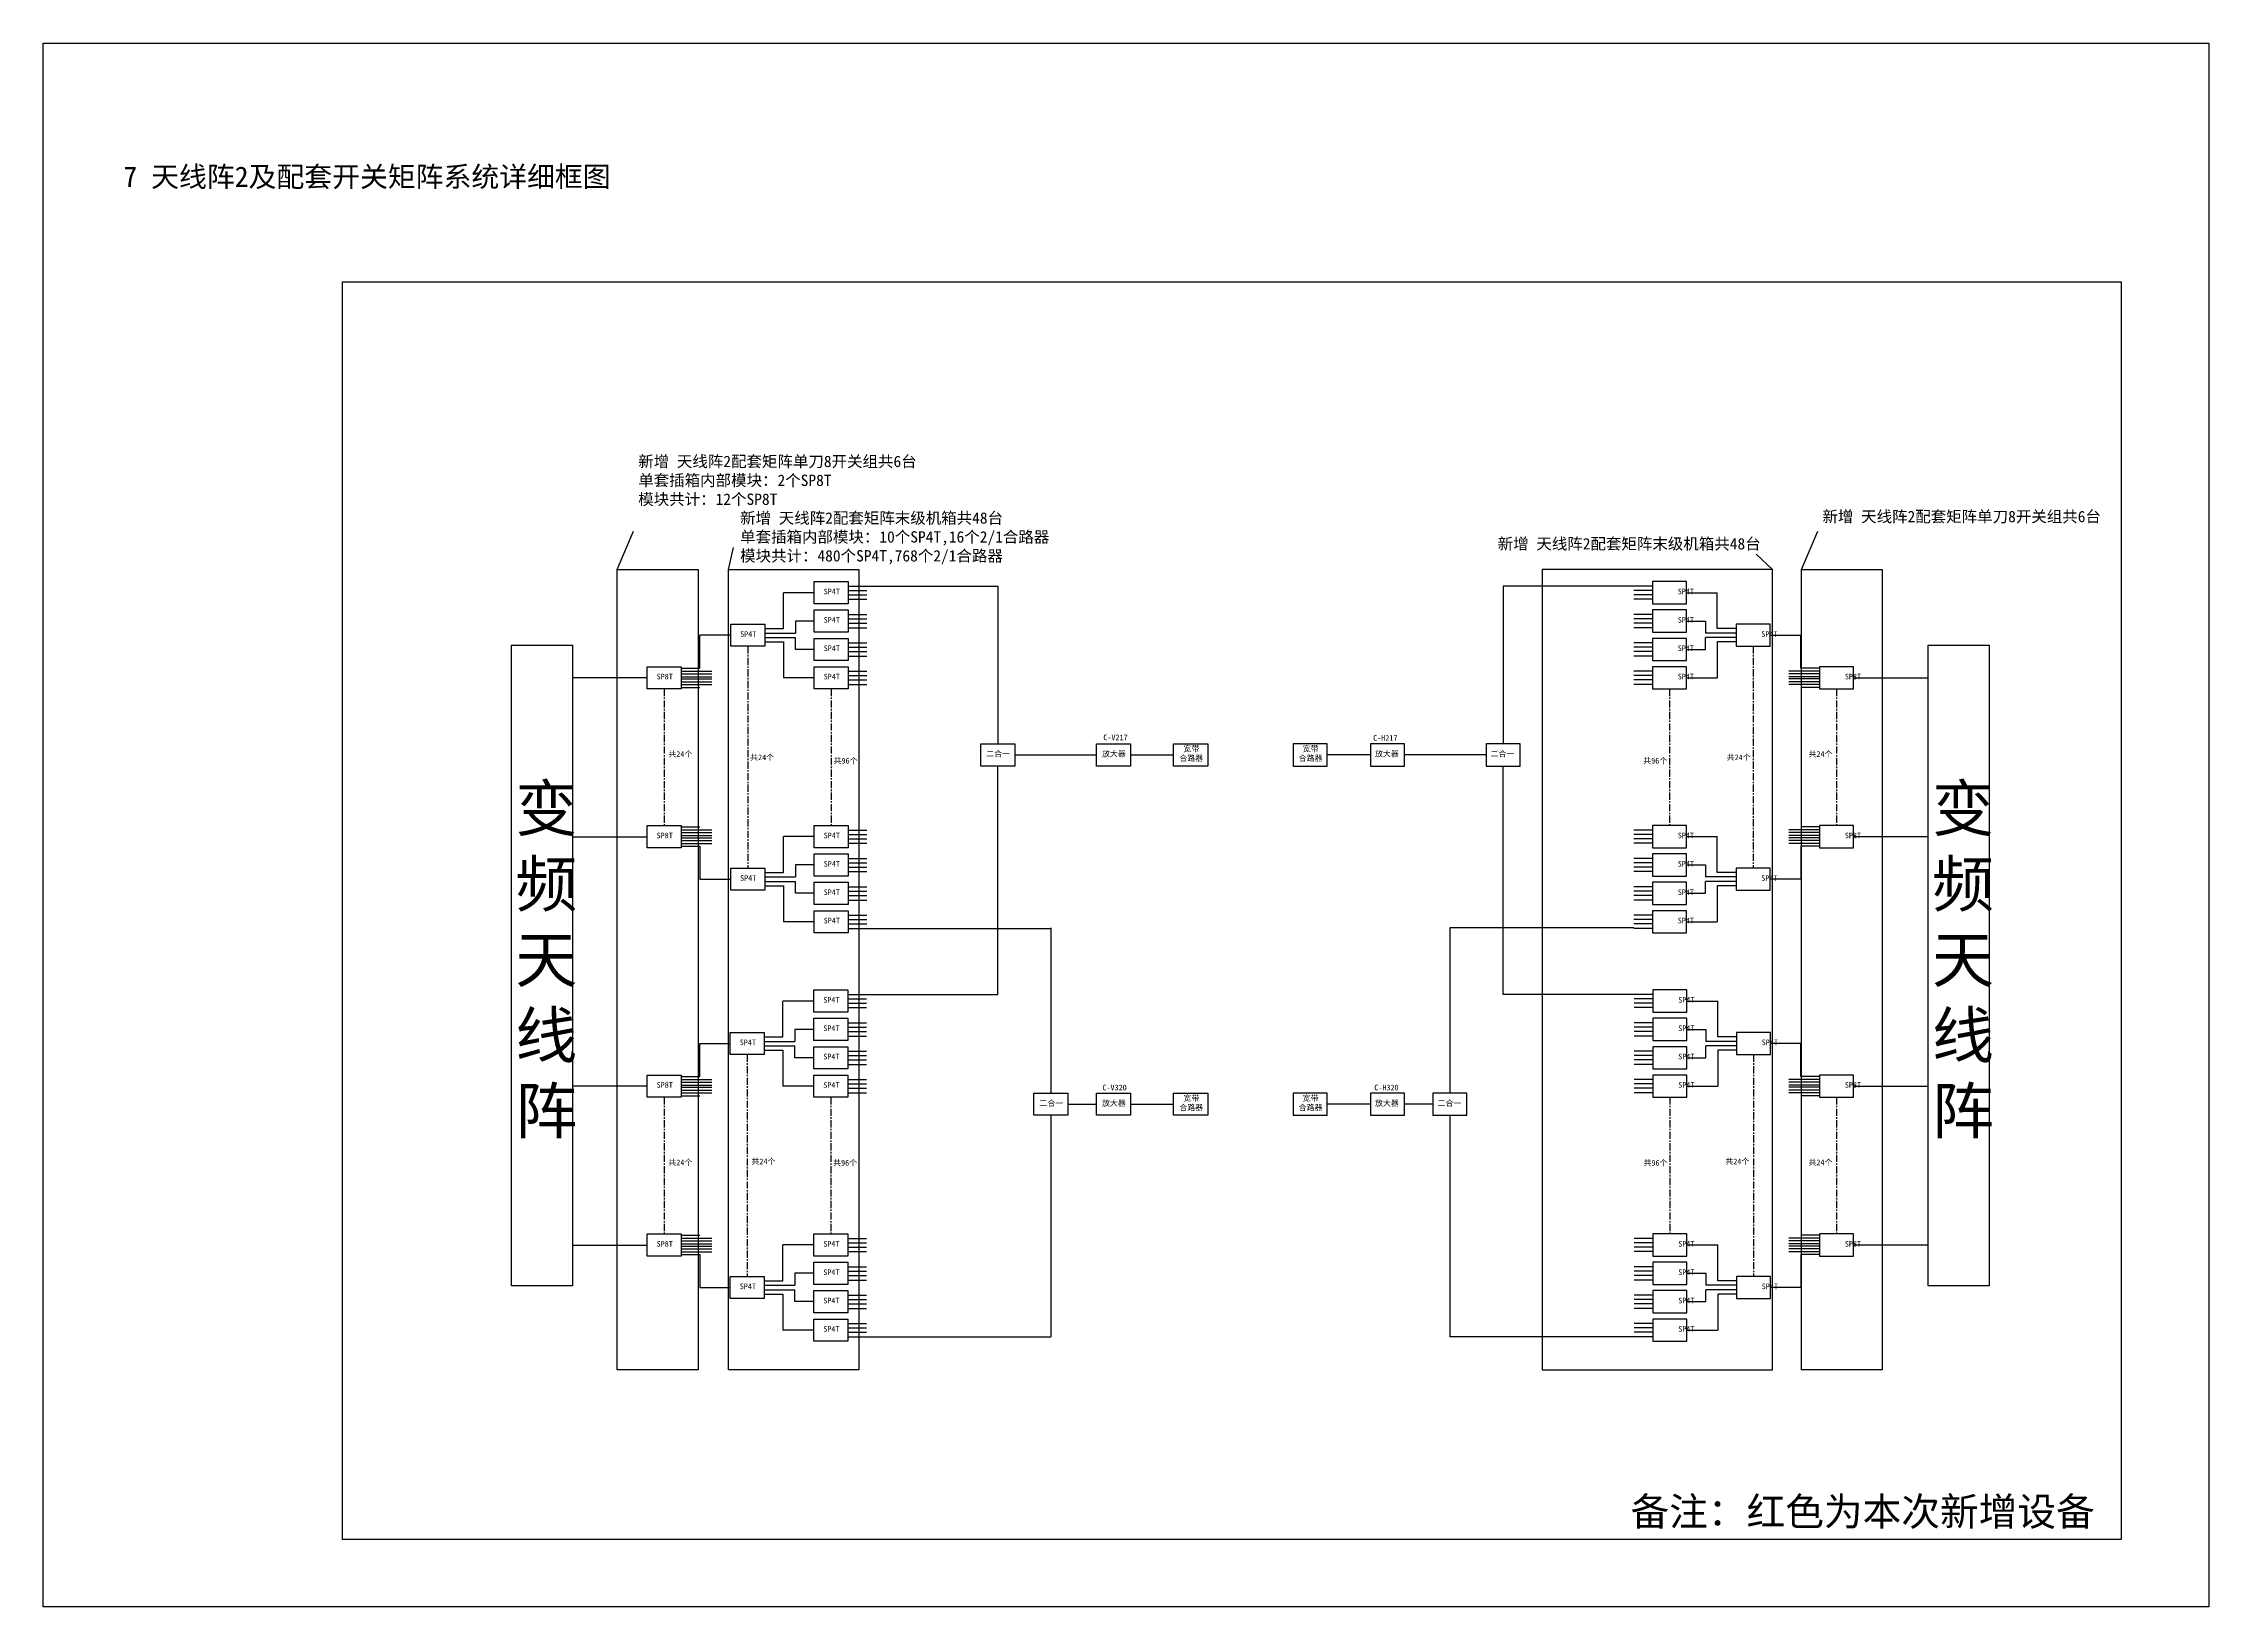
# Model space of a CAD drawing. Header units: millimetres. Extents: x 19126 to 29773, y -13344 to -11046.
# Drawn here: x 25837 to 27746, y -12831 to -11453 of the extents above; entities that cross this region are included whole.
import ezdxf

# ---------------------------------------------------------------- set-up
doc = ezdxf.new("R2010")
doc.units = ezdxf.units.MM
doc.linetypes.add('CENTER', pattern=[10.16, 6.35, -1.27, 1.27, -1.27])
for name, color, linetype in [('104路连线', 4, 'Continuous'), ('217-320连线', 2, 'Continuous'), ('中心线', 211, 'CENTER'), ('图层1', 7, 'Continuous'), ('尺寸线', 6, 'Continuous'), ('框线分割', 6, 'Continuous'), ('连线', 7, 'Continuous')]:
    doc.layers.add(name, color=color, linetype=linetype)
doc.styles.get("Standard").update_dxf_attribs({"font": ''})
doc.styles.get('Standard').set_extended_font_data('SimSun')

msp = doc.modelspace()

# ---------------------------------------------------------------- linework, layer by layer
at = {"color": 35}
for p, q in [((26562.9, -11931.3), (26678.2, -11931.3)), ((27239, -11931.3), (27123.7, -11931.3)), ((26693.2, -12080.2), (26765.2, -12080.2)), ((26795.2, -12080.2), (26833.3, -12080.2)), ((27006.7, -12080.2), (26968.6, -12080.2)), ((27108.7, -12080.2), (27036.7, -12080.2)), ((26678.2, -12291.3), (26678.2, -12090)), ((27123.7, -12291.3), (27123.7, -12090)), ((26562.5, -12291.3), (26678.2, -12291.3)), ((27255.8, -12291.3), (27123.7, -12291.3)), ((26415.7, -12334.7), (26442.4, -12334.7)), ((27386.2, -12334.7), (27359.5, -12334.7))]:
    msp.add_line(p, q, dxfattribs=at)
at = {"color": 4}
for p, q in [((26415.7, -12189.7), (26442.8, -12189.7)), ((27386.2, -12189.7), (27359.1, -12189.7)), ((26795.2, -12388.2), (26833.3, -12388.2)), ((27006.7, -12388.2), (26968.6, -12388.2)), ((26724.9, -12397.9), (26724.9, -12593.1)), ((27076.9, -12397.9), (27076.9, -12593.1)), ((26415.7, -12549.7), (26442.4, -12549.7)), ((27386.2, -12549.7), (27359.5, -12549.7))]:
    msp.add_line(p, q, dxfattribs=at)
msp.add_lwpolyline([(25836.8, -11452.8), (27745.8, -11452.8), (27745.8, -12831.1), (25836.8, -12831.1)], close=True)
at = {"color": 0}
for points in [[(26249.6, -11983.4), (26303.4, -11983.4), (26303.4, -12548.1), (26249.6, -12548.1)], [(27498.5, -11983.4), (27552.3, -11983.4), (27552.3, -12548.1), (27498.5, -12548.1)]]:
    msp.add_lwpolyline(points, close=True, dxfattribs=at)
at = {"layer": '104路连线', "color": 35}
for p, q in [((26678.2, -11931.3), (26678.2, -12070.5)), ((27123.7, -11931.3), (27123.7, -12070.5))]:
    msp.add_line(p, q, dxfattribs=at)
at = {"layer": '104路连线'}
for p, q in [((26303.4, -12152.5), (26369.2, -12152.5)), ((27498.5, -12152.5), (27432.7, -12152.5)), ((26546.4, -12233.1), (26562.9, -12233.1)), ((26562.9, -12233.1), (26724.9, -12233.1)), ((26724.9, -12232.6), (26724.9, -12378.5)), ((27239, -12232.6), (27076.9, -12232.6)), ((27076.9, -12232.6), (27076.9, -12378.5)), ((27255.5, -12233.1), (27239, -12233.1)), ((26739.9, -12388.2), (26765.2, -12388.2)), ((27061.9, -12388.2), (27036.7, -12388.2)), ((26303, -12512.5), (26369.2, -12512.5)), ((27498.9, -12512.5), (27432.7, -12512.5)), ((26546, -12593.1), (26562.5, -12593.1)), ((26562.5, -12593.1), (26724.9, -12593.1)), ((27239.3, -12593.1), (27076.9, -12593.1)), ((27255.8, -12593.1), (27239.3, -12593.1))]:
    msp.add_line(p, q, dxfattribs=at)
at = {"layer": '217-320连线', "color": 1}
msp.add_lwpolyline([(26100.5, -11663.2), (27668.6, -11663.2), (27668.6, -12772), (26100.5, -12772)], close=True, dxfattribs=at)
at = {"layer": '中心线', "color": 6}
for p, q in [((26457.8, -11984.4), (26457.8, -12180)), ((27344.1, -11984.4), (27344.1, -12180))]:
    msp.add_line(p, q, dxfattribs=at)
at = {"layer": '中心线'}
for p, q in [((26384.2, -12021.9), (26384.2, -12142.5)), ((26531.4, -12021.9), (26531.4, -12142.5)), ((27270.5, -12021.9), (27270.5, -12142.5)), ((27417.7, -12021.9), (27417.7, -12142.5)), ((26457.4, -12344.4), (26457.4, -12540)), ((27344.5, -12344.4), (27344.5, -12540)), ((26384.2, -12381.9), (26384.2, -12502.5)), ((26531, -12381.9), (26531, -12502.5)), ((27270.8, -12381.9), (27270.8, -12502.5)), ((27417.7, -12381.9), (27417.7, -12502.5))]:
    msp.add_line(p, q, dxfattribs=at)
at = {"layer": '图层1'}
for p, q in [((26546.4, -11931.3), (26562.9, -11931.3)), ((26546.4, -11935.2), (26562.9, -11935.2)), ((26546.4, -11939.1), (26562.9, -11939.1)), ((26546.4, -11943), (26562.9, -11943)), ((27255.5, -11931.3), (27239, -11931.3)), ((27255.5, -11931.3), (27239, -11931.3)), ((27255.5, -11935.2), (27239, -11935.2)), ((27255.5, -11935.2), (27239, -11935.2)), ((27255.5, -11939.1), (27239, -11939.1)), ((27255.5, -11939.1), (27239, -11939.1)), ((27255.5, -11943), (27239, -11943)), ((27255.5, -11943), (27239, -11943)), ((26472.8, -11968.8), (26489.3, -11968.8)), ((26546.4, -11956.3), (26562.9, -11956.3)), ((26546.4, -11960.2), (26562.9, -11960.2)), ((26546.4, -11964.1), (26562.9, -11964.1)), ((26546.4, -11968), (26562.9, -11968)), ((27255.5, -11956.3), (27239, -11956.3)), ((27255.5, -11956.3), (27239, -11956.3)), ((27255.5, -11960.2), (27239, -11960.2)), ((27255.5, -11960.2), (27239, -11960.2)), ((27255.5, -11964.1), (27239, -11964.1)), ((27255.5, -11964.1), (27239, -11964.1)), ((27255.5, -11968), (27239, -11968)), ((27255.5, -11968), (27239, -11968)), ((27329.1, -11968.8), (27312.6, -11968.8)), ((26472.8, -11972.7), (26499.8, -11972.7)), ((26472.8, -11976.6), (26499.8, -11976.6)), ((26472.8, -11980.5), (26489.3, -11980.5)), ((26546.4, -11981.3), (26562.9, -11981.3)), ((26546.4, -11985.2), (26562.9, -11985.2)), ((27255.5, -11981.3), (27239, -11981.3)), ((27255.5, -11981.3), (27239, -11981.3)), ((27255.5, -11985.2), (27239, -11985.2)), ((27255.5, -11985.2), (27239, -11985.2)), ((27329.1, -11972.7), (27302.1, -11972.7)), ((27329.1, -11976.6), (27302.1, -11976.6)), ((27329.1, -11980.5), (27312.6, -11980.5)), ((26399.2, -12003.7), (26415.7, -12003.7)), ((26399.2, -12006.2), (26426.2, -12006.2)), ((26546.4, -11989.1), (26562.9, -11989.1)), ((26546.4, -11993), (26562.9, -11993)), ((26546.4, -12006.3), (26562.9, -12006.3)), ((27255.5, -11989.1), (27239, -11989.1)), ((27255.5, -11989.1), (27239, -11989.1)), ((27255.5, -11993), (27239, -11993)), ((27255.5, -11993), (27239, -11993)), ((27255.5, -12006.3), (27239, -12006.3)), ((27255.5, -12006.3), (27239, -12006.3)), ((27402.7, -12006.2), (27375.7, -12006.2)), ((27402.7, -12003.7), (27386.2, -12003.7)), ((26399.2, -12008.7), (26426.2, -12008.7)), ((26399.2, -12011.2), (26426.2, -12011.2)), ((26399.2, -12013.2), (26426.2, -12013.2)), ((26399.2, -12015.7), (26426.2, -12015.7)), ((26399.2, -12018.2), (26426.2, -12018.2)), ((26399.2, -12020.7), (26415.7, -12020.7)), ((26546.4, -12010.2), (26562.9, -12010.2)), ((26546.4, -12014.1), (26562.9, -12014.1)), ((26546.4, -12018), (26562.9, -12018)), ((27255.5, -12010.2), (27239, -12010.2)), ((27255.5, -12010.2), (27239, -12010.2)), ((27255.5, -12014.1), (27239, -12014.1)), ((27255.5, -12014.1), (27239, -12014.1)), ((27255.5, -12018), (27239, -12018)), ((27255.5, -12018), (27239, -12018)), ((27402.7, -12008.7), (27375.7, -12008.7)), ((27402.7, -12011.2), (27375.7, -12011.2)), ((27402.7, -12013.2), (27375.7, -12013.2)), ((27402.7, -12015.7), (27375.7, -12015.7)), ((27402.7, -12018.2), (27375.7, -12018.2)), ((27402.7, -12020.7), (27386.2, -12020.7)), ((26399.2, -12143.7), (26415.7, -12143.7)), ((26399.2, -12146.2), (26426.2, -12146.2)), ((26399.2, -12148.7), (26426.2, -12148.7)), ((26399.2, -12151.2), (26426.2, -12151.2)), ((26399.2, -12153.2), (26426.2, -12153.2)), ((26399.2, -12155.7), (26426.2, -12155.7)), ((26399.2, -12158.2), (26426.2, -12158.2)), ((26546.4, -12146.4), (26562.9, -12146.4)), ((26546.4, -12150.3), (26562.9, -12150.3)), ((26546.4, -12154.2), (26562.9, -12154.2)), ((26546.4, -12158.1), (26562.9, -12158.1)), ((27255.5, -12146.4), (27239, -12146.4)), ((27255.5, -12146.4), (27239, -12146.4)), ((27255.5, -12150.3), (27239, -12150.3)), ((27255.5, -12150.3), (27239, -12150.3)), ((27255.5, -12154.2), (27239, -12154.2)), ((27255.5, -12154.2), (27239, -12154.2)), ((27255.5, -12158.1), (27239, -12158.1)), ((27255.5, -12158.1), (27239, -12158.1)), ((27402.7, -12146.2), (27375.7, -12146.2)), ((27402.7, -12148.7), (27375.7, -12148.7)), ((27402.7, -12151.2), (27375.7, -12151.2)), ((27402.7, -12153.2), (27375.7, -12153.2)), ((27402.7, -12155.7), (27375.7, -12155.7)), ((27402.7, -12158.2), (27375.7, -12158.2)), ((27402.7, -12143.7), (27386.2, -12143.7)), ((26546.4, -12171.4), (26562.9, -12171.4)), ((26546.4, -12175.3), (26562.9, -12175.3)), ((26546.4, -12179.2), (26562.9, -12179.2)), ((27255.5, -12171.4), (27239, -12171.4)), ((27255.5, -12171.4), (27239, -12171.4)), ((27255.5, -12175.3), (27239, -12175.3)), ((27255.5, -12175.3), (27239, -12175.3)), ((27255.5, -12179.2), (27239, -12179.2)), ((27255.5, -12179.2), (27239, -12179.2)), ((26472.8, -12183.9), (26489.3, -12183.9)), ((26472.8, -12187.8), (26499.8, -12187.8)), ((26472.8, -12191.7), (26499.8, -12191.7)), ((26472.8, -12195.6), (26489.3, -12195.6)), ((26546.4, -12183.1), (26562.9, -12183.1)), ((26546.4, -12196.4), (26562.9, -12196.4)), ((27255.5, -12183.1), (27239, -12183.1)), ((27255.5, -12183.1), (27239, -12183.1)), ((27255.5, -12196.4), (27239, -12196.4)), ((27255.5, -12196.4), (27239, -12196.4)), ((27329.1, -12187.8), (27302.1, -12187.8)), ((27329.1, -12191.7), (27302.1, -12191.7)), ((27329.1, -12183.9), (27312.6, -12183.9)), ((27329.1, -12195.6), (27312.6, -12195.6)), ((26546.4, -12200.3), (26562.9, -12200.3)), ((26546.4, -12204.2), (26562.9, -12204.2)), ((26546.4, -12208.1), (26562.9, -12208.1)), ((27255.5, -12200.3), (27239, -12200.3)), ((27255.5, -12200.3), (27239, -12200.3)), ((27255.5, -12204.2), (27239, -12204.2)), ((27255.5, -12204.2), (27239, -12204.2)), ((27255.5, -12208.1), (27239, -12208.1)), ((27255.5, -12208.1), (27239, -12208.1)), ((26546.4, -12221.4), (26562.9, -12221.4)), ((26546.4, -12225.3), (26562.9, -12225.3)), ((26546.4, -12229.2), (26562.9, -12229.2)), ((27255.5, -12221.4), (27239, -12221.4)), ((27255.5, -12221.4), (27239, -12221.4)), ((27255.5, -12225.3), (27239, -12225.3)), ((27255.5, -12225.3), (27239, -12225.3)), ((27255.5, -12229.2), (27239, -12229.2)), ((27255.5, -12229.2), (27239, -12229.2)), ((27255.5, -12233.1), (27239, -12233.1)), ((26546, -12291.3), (26562.5, -12291.3)), ((27255.8, -12291.3), (27239.3, -12291.3)), ((26546, -12295.2), (26562.5, -12295.2)), ((26546, -12299.1), (26562.5, -12299.1)), ((26546, -12303), (26562.5, -12303)), ((27255.8, -12295.2), (27239.3, -12295.2)), ((27255.8, -12295.2), (27239.3, -12295.2)), ((27255.8, -12299.1), (27239.3, -12299.1)), ((27255.8, -12299.1), (27239.3, -12299.1)), ((27255.8, -12303), (27239.3, -12303)), ((27255.8, -12303), (27239.3, -12303)), ((26472.4, -12328.8), (26488.9, -12328.8)), ((26546, -12316.3), (26562.5, -12316.3)), ((26546, -12320.2), (26562.5, -12320.2)), ((26546, -12324.1), (26562.5, -12324.1)), ((26546, -12328), (26562.5, -12328)), ((27255.8, -12316.3), (27239.3, -12316.3)), ((27255.8, -12316.3), (27239.3, -12316.3)), ((27255.8, -12320.2), (27239.3, -12320.2)), ((27255.8, -12320.2), (27239.3, -12320.2)), ((27255.8, -12324.1), (27239.3, -12324.1)), ((27255.8, -12324.1), (27239.3, -12324.1)), ((27255.8, -12328), (27239.3, -12328)), ((27255.8, -12328), (27239.3, -12328)), ((27329.5, -12328.8), (27313, -12328.8)), ((26472.4, -12332.7), (26499.4, -12332.7)), ((26472.4, -12336.6), (26499.4, -12336.6)), ((26472.4, -12340.5), (26488.9, -12340.5)), ((26546, -12341.3), (26562.5, -12341.3)), ((26546, -12345.2), (26562.5, -12345.2)), ((26546, -12349.1), (26562.5, -12349.1)), ((27255.8, -12341.3), (27239.3, -12341.3)), ((27255.8, -12341.3), (27239.3, -12341.3)), ((27255.8, -12345.2), (27239.3, -12345.2)), ((27255.8, -12345.2), (27239.3, -12345.2)), ((27255.8, -12349.1), (27239.3, -12349.1)), ((27255.8, -12349.1), (27239.3, -12349.1)), ((27329.5, -12332.7), (27302.4, -12332.7)), ((27329.5, -12336.6), (27302.4, -12336.6)), ((27329.5, -12340.5), (27313, -12340.5)), ((26399.2, -12366.2), (26426.2, -12366.2)), ((26399.2, -12368.7), (26426.2, -12368.7)), ((26546, -12353), (26562.5, -12353)), ((26546, -12366.3), (26562.5, -12366.3)), ((27255.8, -12353), (27239.3, -12353)), ((27255.8, -12353), (27239.3, -12353)), ((27255.8, -12366.3), (27239.3, -12366.3)), ((27255.8, -12366.3), (27239.3, -12366.3)), ((27402.7, -12366.2), (27375.7, -12366.2)), ((27402.7, -12368.7), (27375.7, -12368.7)), ((26399.2, -12371.2), (26426.2, -12371.2)), ((26399.2, -12373.2), (26426.2, -12373.2)), ((26399.2, -12375.7), (26426.2, -12375.7)), ((26399.2, -12378.2), (26426.2, -12378.2)), ((26399.2, -12380.7), (26415.7, -12380.7)), ((26546, -12370.2), (26562.5, -12370.2)), ((26546, -12374.1), (26562.5, -12374.1)), ((26546, -12378), (26562.5, -12378)), ((27255.8, -12370.2), (27239.3, -12370.2)), ((27255.8, -12370.2), (27239.3, -12370.2)), ((27255.8, -12374.1), (27239.3, -12374.1)), ((27255.8, -12374.1), (27239.3, -12374.1)), ((27255.8, -12378), (27239.3, -12378)), ((27255.8, -12378), (27239.3, -12378)), ((27402.7, -12371.2), (27375.7, -12371.2)), ((27402.7, -12373.2), (27375.7, -12373.2)), ((27402.7, -12375.7), (27375.7, -12375.7)), ((27402.7, -12378.2), (27375.7, -12378.2)), ((27402.7, -12380.7), (27386.2, -12380.7)), ((26399.2, -12503.7), (26415.7, -12503.7)), ((26399.2, -12506.2), (26426.2, -12506.2)), ((26399.2, -12508.7), (26426.2, -12508.7)), ((26399.2, -12511.2), (26426.2, -12511.2)), ((26399.2, -12513.2), (26426.2, -12513.2)), ((26399.2, -12515.7), (26426.2, -12515.7)), ((26399.2, -12518.2), (26426.2, -12518.2)), ((26546, -12506.4), (26562.5, -12506.4)), ((26546, -12510.3), (26562.5, -12510.3)), ((26546, -12514.2), (26562.5, -12514.2)), ((26546, -12518.1), (26562.5, -12518.1)), ((27255.8, -12506.4), (27239.3, -12506.4)), ((27255.8, -12506.4), (27239.3, -12506.4)), ((27255.8, -12510.3), (27239.3, -12510.3)), ((27255.8, -12510.3), (27239.3, -12510.3)), ((27255.8, -12514.2), (27239.3, -12514.2)), ((27255.8, -12514.2), (27239.3, -12514.2)), ((27255.8, -12518.1), (27239.3, -12518.1)), ((27255.8, -12518.1), (27239.3, -12518.1)), ((27402.7, -12506.2), (27375.7, -12506.2)), ((27402.7, -12508.7), (27375.7, -12508.7)), ((27402.7, -12511.2), (27375.7, -12511.2)), ((27402.7, -12513.2), (27375.7, -12513.2)), ((27402.7, -12515.7), (27375.7, -12515.7)), ((27402.7, -12518.2), (27375.7, -12518.2)), ((27402.7, -12503.7), (27386.2, -12503.7)), ((26546, -12531.4), (26562.5, -12531.4)), ((26546, -12535.3), (26562.5, -12535.3)), ((26546, -12539.2), (26562.5, -12539.2)), ((27255.8, -12531.4), (27239.3, -12531.4)), ((27255.8, -12531.4), (27239.3, -12531.4)), ((27255.8, -12535.3), (27239.3, -12535.3)), ((27255.8, -12535.3), (27239.3, -12535.3)), ((27255.8, -12539.2), (27239.3, -12539.2)), ((27255.8, -12539.2), (27239.3, -12539.2)), ((26472.4, -12543.9), (26488.9, -12543.9)), ((26472.4, -12547.8), (26499.4, -12547.8)), ((26472.4, -12551.7), (26499.4, -12551.7)), ((26472.4, -12555.6), (26488.9, -12555.6)), ((26546, -12543.1), (26562.5, -12543.1)), ((26546, -12556.4), (26562.5, -12556.4)), ((26546, -12560.3), (26562.5, -12560.3)), ((27255.8, -12543.1), (27239.3, -12543.1)), ((27255.8, -12543.1), (27239.3, -12543.1)), ((27255.8, -12556.4), (27239.3, -12556.4)), ((27255.8, -12556.4), (27239.3, -12556.4)), ((27255.8, -12560.3), (27239.3, -12560.3)), ((27255.8, -12560.3), (27239.3, -12560.3)), ((27329.5, -12547.8), (27302.4, -12547.8)), ((27329.5, -12551.7), (27302.4, -12551.7)), ((27329.5, -12543.9), (27313, -12543.9)), ((27329.5, -12555.6), (27313, -12555.6)), ((26546, -12564.2), (26562.5, -12564.2)), ((26546, -12568.1), (26562.5, -12568.1)), ((27255.8, -12564.2), (27239.3, -12564.2)), ((27255.8, -12564.2), (27239.3, -12564.2)), ((27255.8, -12568.1), (27239.3, -12568.1)), ((27255.8, -12568.1), (27239.3, -12568.1)), ((26546, -12581.4), (26562.5, -12581.4)), ((26546, -12585.3), (26562.5, -12585.3)), ((26546, -12589.2), (26562.5, -12589.2)), ((27255.8, -12581.4), (27239.3, -12581.4)), ((27255.8, -12581.4), (27239.3, -12581.4)), ((27255.8, -12585.3), (27239.3, -12585.3)), ((27255.8, -12585.3), (27239.3, -12585.3)), ((27255.8, -12589.2), (27239.3, -12589.2)), ((27255.8, -12589.2), (27239.3, -12589.2)), ((27255.8, -12593.1), (27239.3, -12593.1))]:
    msp.add_line(p, q, dxfattribs=at)
at = {"layer": '图层1', "color": 4}
for p, q in [((26399.2, -12160.7), (26415.7, -12160.7)), ((27402.7, -12160.7), (27386.2, -12160.7)), ((26399.2, -12520.7), (26415.7, -12520.7)), ((27402.7, -12520.7), (27386.2, -12520.7))]:
    msp.add_line(p, q, dxfattribs=at)
at = {"layer": '图层1', "color": 35}
for p, q in [((26399.2, -12363.7), (26415.7, -12363.7)), ((27402.7, -12363.7), (27386.2, -12363.7))]:
    msp.add_line(p, q, dxfattribs=at)
at = {"layer": '图层1'}
for points in [[(26516.4, -11927.4), (26546.4, -11927.4), (26546.4, -11946.9), (26516.4, -11946.9)], [(27285.5, -11927.4), (27255.5, -11927.4), (27255.5, -11946.9), (27285.5, -11946.9)], [(26442.8, -11964.9), (26472.8, -11964.9), (26472.8, -11984.4), (26442.8, -11984.4)], [(26516.4, -11952.4), (26546.4, -11952.4), (26546.4, -11971.9), (26516.4, -11971.9)], [(27285.5, -11952.4), (27255.5, -11952.4), (27255.5, -11971.9), (27285.5, -11971.9)], [(27359.1, -11964.9), (27329.1, -11964.9), (27329.1, -11984.4), (27359.1, -11984.4)], [(26516.4, -11977.4), (26546.4, -11977.4), (26546.4, -11996.9), (26516.4, -11996.9)], [(27285.5, -11977.4), (27255.5, -11977.4), (27255.5, -11996.9), (27285.5, -11996.9)], [(26369.2, -12002.4), (26399.2, -12002.4), (26399.2, -12021.9), (26369.2, -12021.9)], [(26516.4, -12002.4), (26546.4, -12002.4), (26546.4, -12021.9), (26516.4, -12021.9)], [(27285.5, -12002.4), (27255.5, -12002.4), (27255.5, -12021.9), (27285.5, -12021.9)], [(27432.7, -12002.4), (27402.7, -12002.4), (27402.7, -12021.9), (27432.7, -12021.9)], [(26663.2, -12070.5), (26693.2, -12070.5), (26693.2, -12090), (26663.2, -12090)], [(26765.2, -12070.5), (26795.2, -12070.5), (26795.2, -12090), (26765.2, -12090)], [(26833.3, -12070.5), (26863.3, -12070.5), (26863.3, -12090), (26833.3, -12090)], [(26968.6, -12070.5), (26938.6, -12070.5), (26938.6, -12090), (26968.6, -12090)], [(27036.7, -12070.5), (27006.7, -12070.5), (27006.7, -12090), (27036.7, -12090)], [(27138.7, -12070.5), (27108.7, -12070.5), (27108.7, -12090), (27138.7, -12090)], [(26369.2, -12142.5), (26399.2, -12142.5), (26399.2, -12162), (26369.2, -12162)], [(26516.4, -12142.5), (26546.4, -12142.5), (26546.4, -12162), (26516.4, -12162)], [(27285.5, -12142.5), (27255.5, -12142.5), (27255.5, -12162), (27285.5, -12162)], [(27432.7, -12142.5), (27402.7, -12142.5), (27402.7, -12162), (27432.7, -12162)], [(26516.4, -12167.5), (26546.4, -12167.5), (26546.4, -12187), (26516.4, -12187)], [(27285.5, -12167.5), (27255.5, -12167.5), (27255.5, -12187), (27285.5, -12187)], [(26442.8, -12180), (26472.8, -12180), (26472.8, -12199.5), (26442.8, -12199.5)], [(26516.4, -12192.5), (26546.4, -12192.5), (26546.4, -12212), (26516.4, -12212)], [(27285.5, -12192.5), (27255.5, -12192.5), (27255.5, -12212), (27285.5, -12212)], [(27359.1, -12180), (27329.1, -12180), (27329.1, -12199.5), (27359.1, -12199.5)], [(26516.4, -12217.5), (26546.4, -12217.5), (26546.4, -12237), (26516.4, -12237)], [(27285.5, -12217.5), (27255.5, -12217.5), (27255.5, -12237), (27285.5, -12237)], [(26516, -12287.4), (26546, -12287.4), (26546, -12306.9), (26516, -12306.9)], [(27285.8, -12287.4), (27255.8, -12287.4), (27255.8, -12306.9), (27285.8, -12306.9)], [(26516, -12312.4), (26546, -12312.4), (26546, -12331.9), (26516, -12331.9)], [(27285.8, -12312.4), (27255.8, -12312.4), (27255.8, -12331.9), (27285.8, -12331.9)], [(26442.4, -12324.9), (26472.4, -12324.9), (26472.4, -12344.4), (26442.4, -12344.4)], [(27359.5, -12324.9), (27329.5, -12324.9), (27329.5, -12344.4), (27359.5, -12344.4)], [(26516, -12337.4), (26546, -12337.4), (26546, -12356.9), (26516, -12356.9)], [(27285.8, -12337.4), (27255.8, -12337.4), (27255.8, -12356.9), (27285.8, -12356.9)], [(26369.2, -12362.4), (26399.2, -12362.4), (26399.2, -12381.9), (26369.2, -12381.9)], [(26516, -12362.4), (26546, -12362.4), (26546, -12381.9), (26516, -12381.9)], [(27285.8, -12362.4), (27255.8, -12362.4), (27255.8, -12381.9), (27285.8, -12381.9)], [(27432.7, -12362.4), (27402.7, -12362.4), (27402.7, -12381.9), (27432.7, -12381.9)], [(26709.9, -12378.5), (26739.9, -12378.5), (26739.9, -12397.9), (26709.9, -12397.9)], [(26765.2, -12378.5), (26795.2, -12378.5), (26795.2, -12397.9), (26765.2, -12397.9)], [(26833.3, -12378.5), (26863.3, -12378.5), (26863.3, -12397.9), (26833.3, -12397.9)], [(26968.6, -12378.5), (26938.6, -12378.5), (26938.6, -12397.9), (26968.6, -12397.9)], [(27036.7, -12378.5), (27006.7, -12378.5), (27006.7, -12397.9), (27036.7, -12397.9)], [(27091.9, -12378.5), (27061.9, -12378.5), (27061.9, -12397.9), (27091.9, -12397.9)], [(26369.2, -12502.5), (26399.2, -12502.5), (26399.2, -12522), (26369.2, -12522)], [(26516, -12502.5), (26546, -12502.5), (26546, -12522), (26516, -12522)], [(27285.8, -12502.5), (27255.8, -12502.5), (27255.8, -12522), (27285.8, -12522)], [(27432.7, -12502.5), (27402.7, -12502.5), (27402.7, -12522), (27432.7, -12522)], [(26442.4, -12540), (26472.4, -12540), (26472.4, -12559.5), (26442.4, -12559.5)], [(26516, -12527.5), (26546, -12527.5), (26546, -12547), (26516, -12547)], [(27285.8, -12527.5), (27255.8, -12527.5), (27255.8, -12547), (27285.8, -12547)], [(27359.5, -12540), (27329.5, -12540), (27329.5, -12559.5), (27359.5, -12559.5)], [(26516, -12552.5), (26546, -12552.5), (26546, -12572), (26516, -12572)], [(27285.8, -12552.5), (27255.8, -12552.5), (27255.8, -12572), (27285.8, -12572)], [(26516, -12577.5), (26546, -12577.5), (26546, -12597), (26516, -12597)], [(27285.8, -12577.5), (27255.8, -12577.5), (27255.8, -12597), (27285.8, -12597)]]:
    msp.add_lwpolyline(points, close=True, dxfattribs=at)
at = {"layer": '框线分割', "color": 1}
for p, q in [((26342.7, -11916.8), (26357.1, -11883)), ((27386.7, -11916.8), (27401.1, -11883)), ((26440.8, -11916.8), (26445.4, -11897.3)), ((27361.1, -11916.8), (27346.7, -11903.3))]:
    msp.add_line(p, q, dxfattribs=at)
for points in [[(26342.7, -11916.8), (26414, -11916.8), (26414, -12622.4), (26342.7, -12622.4)], [(26440.8, -11916.8), (26555.8, -11916.8), (26555.8, -12622.4), (26440.8, -12622.4)], [(27361.1, -11916.8), (27158.2, -11916.8), (27158.2, -12622.4), (27361.1, -12622.4)], [(27386.7, -11916.8), (27458, -11916.8), (27458, -12622.4), (27386.7, -12622.4)]]:
    msp.add_lwpolyline(points, close=True, dxfattribs=at)
at = {"layer": '连线'}
for p, q in [((26516.4, -11937.2), (26489.3, -11937.2)), ((26489.3, -11968.8), (26489.3, -11937.2)), ((27285.5, -11937.2), (27312.6, -11937.2)), ((27312.6, -11968.8), (27312.6, -11937.2)), ((26516.4, -11962.2), (26499.8, -11962.2)), ((26499.8, -11962.2), (26499.8, -11972.7)), ((27285.5, -11962.2), (27302.1, -11962.2)), ((27302.1, -11962.2), (27302.1, -11972.7)), ((26442.8, -11974.7), (26415.7, -11974.7)), ((26415.7, -12003.7), (26415.7, -11974.7)), ((26489.3, -11980.5), (26489.3, -12012.2)), ((26499.8, -11987.2), (26499.8, -11976.6)), ((26516.4, -11987.2), (26499.8, -11987.2)), ((27285.5, -11987.2), (27302.1, -11987.2)), ((27302.1, -11987.2), (27302.1, -11976.6)), ((27312.6, -11980.5), (27312.6, -12012.2)), ((27359.1, -11974.7), (27386.2, -11974.7)), ((27386.2, -12003.7), (27386.2, -11974.7)), ((26516.4, -12012.2), (26489.3, -12012.2)), ((27285.5, -12012.2), (27312.6, -12012.2)), ((26516.4, -12152.2), (26489.3, -12152.2)), ((26489.3, -12183.9), (26489.3, -12152.2)), ((27285.5, -12152.2), (27312.6, -12152.2)), ((27312.6, -12183.9), (27312.6, -12152.2)), ((26516.4, -12177.2), (26499.8, -12177.2)), ((26499.8, -12177.2), (26499.8, -12187.8)), ((27285.5, -12177.2), (27302.1, -12177.2)), ((27302.1, -12177.2), (27302.1, -12187.8)), ((26489.3, -12195.6), (26489.3, -12227.2)), ((26499.8, -12202.2), (26499.8, -12191.7)), ((27302.1, -12202.2), (27302.1, -12191.7)), ((27312.6, -12195.6), (27312.6, -12227.2)), ((26516.4, -12202.2), (26499.8, -12202.2)), ((27285.5, -12202.2), (27302.1, -12202.2)), ((26516.4, -12227.2), (26489.3, -12227.2)), ((27285.5, -12227.2), (27312.6, -12227.2)), ((26516, -12297.2), (26488.9, -12297.2)), ((26488.9, -12328.8), (26488.9, -12297.2)), ((27285.8, -12297.2), (27313, -12297.2)), ((27313, -12328.8), (27313, -12297.2)), ((26516, -12322.2), (26499.4, -12322.2)), ((26499.4, -12322.2), (26499.4, -12332.7)), ((27285.8, -12322.2), (27302.4, -12322.2)), ((27302.4, -12322.2), (27302.4, -12332.7)), ((26488.9, -12340.5), (26488.9, -12372.2)), ((26499.4, -12347.2), (26499.4, -12336.6)), ((26516, -12347.2), (26499.4, -12347.2)), ((27285.8, -12347.2), (27302.4, -12347.2)), ((27302.4, -12347.2), (27302.4, -12336.6)), ((27313, -12340.5), (27313, -12372.2)), ((26516, -12372.2), (26488.9, -12372.2)), ((26724.9, -12372.7), (26724.9, -12378.5)), ((27076.9, -12372.7), (27076.9, -12378.5)), ((27285.8, -12372.2), (27313, -12372.2)), ((26516, -12512.2), (26488.9, -12512.2)), ((26488.9, -12543.9), (26488.9, -12512.2)), ((27285.8, -12512.2), (27313, -12512.2)), ((27313, -12543.9), (27313, -12512.2)), ((26516, -12537.2), (26499.4, -12537.2)), ((26499.4, -12537.2), (26499.4, -12547.8)), ((27285.8, -12537.2), (27302.4, -12537.2)), ((27302.4, -12537.2), (27302.4, -12547.8)), ((26488.9, -12555.6), (26488.9, -12587.2)), ((26499.4, -12562.2), (26499.4, -12551.7)), ((27302.4, -12562.2), (27302.4, -12551.7)), ((27313, -12555.6), (27313, -12587.2)), ((26516, -12562.2), (26499.4, -12562.2)), ((27285.8, -12562.2), (27302.4, -12562.2)), ((26516, -12587.2), (26488.9, -12587.2)), ((27285.8, -12587.2), (27313, -12587.2))]:
    msp.add_line(p, q, dxfattribs=at)
at = {"layer": '连线', "color": 35}
for p, q in [((26369.2, -12012.2), (26303.4, -12012.2)), ((27432.7, -12012.2), (27498.5, -12012.2)), ((26415.7, -12363.7), (26415.7, -12334.7)), ((27386.2, -12363.7), (27386.2, -12334.7)), ((26369.2, -12372.2), (26303, -12372.2)), ((27432.7, -12372.2), (27498.9, -12372.2))]:
    msp.add_line(p, q, dxfattribs=at)
at = {"layer": '连线', "color": 4}
for p, q in [((26415.7, -12160.7), (26415.7, -12189.7)), ((27386.2, -12160.7), (27386.2, -12189.7)), ((26415.7, -12520.7), (26415.7, -12549.7)), ((27386.2, -12520.7), (27386.2, -12549.7))]:
    msp.add_line(p, q, dxfattribs=at)

# ---------------------------------------------------------------- texts
at = {"insert": (25907.4, -11561.4), "char_height": 18, "attachment_point": 1}
msp.add_mtext_dynamic_manual_height_columns('{\\fFangSong|b1|i0|c134|p49;7 天线阵2及配套开关矩阵系统详细框图}', width=1230.671, gutter_width=12.5, heights=[0], dxfattribs=at)
at = {"layer": '217-320连线', "attachment_point": 1}
for s, width, insert, char_height in [('\\pi150.59;{\\T1.2;\\C1;变\\P频\\P天\\P线\\P阵}', 263.789, (26102.4, -12107.2), 40), ('\\pi150.59;{\\T1.2;\\C1;变\\P频\\P天\\P线\\P阵}', 263.789, (27351.3, -12107.2), 40), ('\\pi681.9;{\\H0.5x;\\C1;备注：红色为本次新增设备\\C256; }', 1527.56, (26554.2, -12734.7), 50)]:
    msp.add_mtext_dynamic_manual_height_columns(s, width=width, gutter_width=12.5, heights=[0], dxfattribs=dict(at, insert=insert, char_height=char_height))
at = {"layer": '尺寸线', "char_height": 5}
for s, width, insert, attachment_point in [('\\pi14.895;SP4T', 43.457, (26509.9, -11933.6), 1), ('SP4T', 43.457, (27292, -11933.6), 3), ('\\pi14.895;SP4T', 43.457, (26509.9, -11958.6), 1), ('SP4T', 43.457, (27292, -11958.6), 3), ('\\pi14.895;SP4T', 43.457, (26436.2, -11971.1), 1), ('\\pi14.895;SP4T', 43.457, (26509.9, -11983.6), 1), ('SP4T', 43.457, (27292, -11983.6), 3), ('SP4T', 43.457, (27365.6, -11971.1), 3), ('\\pi14.895;SP8T', 43.457, (26362.6, -12008.6), 1), ('\\pi14.895;SP4T', 43.457, (26509.9, -12008.6), 1), ('SP4T', 43.457, (27292, -12008.6), 3), ('SP8T', 43.457, (27439.3, -12008.6), 3), ('C-V217', 18.8, (26771.3, -12062.2), 1), ('C-H217', 18.8, (27030.6, -12062.7), 3), ('共24个', 38.511, (26387.8, -12076.9), 1), ('共24个', 38.511, (26459.9, -12079.8), 1), ('共96个', 38.511, (26533.5, -12082.8), 1), ('二合一', 43.457, (26668.1, -12076.7), 1), ('放大器', 43.457, (26770.1, -12076.7), 1), ('\\pi15.062;宽带\\P\\pi11.367;合路器', 43.457, (26826.9, -12072.2), 1), ('\\pi15.062;宽带\\P\\pi11.367;合路器', 43.457, (26932.1, -12072.2), 1), ('放大器', 43.457, (27031.8, -12076.7), 3), ('二合一', 43.457, (27133.7, -12076.7), 3), ('共96个', 38.511, (27268.4, -12082.8), 3), ('共24个', 38.511, (27342, -12079.8), 3), ('共24个', 38.511, (27414.1, -12076.9), 3), ('\\pi14.895;SP8T', 43.457, (26362.6, -12148.7), 1), ('\\pi14.895;SP4T', 43.457, (26509.9, -12148.7), 1), ('SP4T', 43.457, (27292, -12148.7), 3), ('SP8T', 43.457, (27439.3, -12148.7), 3), ('\\pi14.895;SP4T', 43.457, (26509.9, -12173.7), 1), ('SP4T', 43.457, (27292, -12173.7), 3), ('\\pi14.895;SP4T', 43.457, (26436.2, -12186.2), 1), ('SP4T', 43.457, (27365.6, -12186.2), 3), ('\\pi14.895;SP4T', 43.457, (26509.9, -12198.7), 1), ('SP4T', 43.457, (27292, -12198.7), 3), ('\\pi14.895;SP4T', 43.457, (26509.9, -12223.7), 1), ('SP4T', 43.457, (27292, -12223.7), 3), ('\\pi14.895;SP4T', 43.457, (26509.5, -12293.6), 1), ('SP4T', 43.457, (27292.4, -12293.6), 3), ('\\pi14.895;SP4T', 43.457, (26435.9, -12331.1), 1), ('\\pi14.895;SP4T', 43.457, (26509.5, -12318.6), 1), ('SP4T', 43.457, (27292.4, -12318.6), 3), ('SP4T', 43.457, (27366, -12331.1), 3), ('\\pi14.895;SP4T', 43.457, (26509.5, -12343.6), 1), ('SP4T', 43.457, (27292.4, -12343.6), 3), ('\\pi14.895;SP8T', 43.457, (26362.6, -12368.6), 1), ('\\pi14.895;SP4T', 43.457, (26509.5, -12368.6), 1), ('SP4T', 43.457, (27292.4, -12368.6), 3), ('SP8T', 43.457, (27439.3, -12368.6), 3), ('二合一', 43.457, (26714.9, -12384.7), 1), ('放大器', 43.457, (26770.1, -12384.7), 1), ('C-V320', 18.8, (26770.5, -12370.9), 1), ('\\pi15.062;宽带\\P\\pi11.367;合路器', 43.457, (26826.9, -12380.2), 1), ('\\pi15.062;宽带\\P\\pi11.367;合路器', 43.457, (26932.1, -12380.2), 1), ('放大器', 43.457, (27031.8, -12384.7), 3), ('C-H320', 18.8, (27031.6, -12370.9), 3), ('二合一', 43.457, (27087, -12384.7), 3), ('共24个', 38.511, (26387.8, -12436.9), 1), ('共24个', 38.511, (26461.1, -12436.1), 1), ('共96个', 38.511, (26533.1, -12437.3), 1), ('共96个', 38.511, (27268.7, -12437.3), 3), ('共24个', 38.511, (27340.8, -12436.1), 3), ('共24个', 38.511, (27414.1, -12436.9), 3), ('\\pi14.895;SP8T', 43.457, (26362.6, -12508.7), 1), ('\\pi14.895;SP4T', 43.457, (26509.5, -12508.7), 1), ('SP4T', 43.457, (27292.4, -12508.7), 3), ('SP8T', 43.457, (27439.3, -12508.7), 3), ('\\pi14.895;SP4T', 43.457, (26509.5, -12533.7), 1), ('SP4T', 43.457, (27292.4, -12533.7), 3), ('\\pi14.895;SP4T', 43.457, (26435.9, -12546.2), 1), ('\\pi14.895;SP4T', 43.457, (26509.5, -12558.7), 1), ('SP4T', 43.457, (27292.4, -12558.7), 3), ('SP4T', 43.457, (27366, -12546.2), 3), ('\\pi14.895;SP4T', 43.457, (26509.5, -12583.7), 1), ('SP4T', 43.457, (27292.4, -12583.7), 3)]:
    msp.add_mtext_dynamic_manual_height_columns(s, width=width, gutter_width=12.5, heights=[0], dxfattribs=dict(at, insert=insert, attachment_point=attachment_point))
at = {"layer": '框线分割', "color": 1, "char_height": 10}
for s, insert, attachment_point in [('新增 天线阵2配套矩阵单刀8开关组共6台\\P单套插箱内部模块：2个SP8T\\P模块共计：12个SP8T', (26361.3, -11816.4), 1), ('新增 天线阵2配套矩阵末级机箱共48台\\P单套插箱内部模块：10个SP4T,16个2/1合路器\\P模块共计：480个SP4T,768个2/1合路器', (26451.1, -11866.3), 1), ('新增 天线阵2配套矩阵单刀8开关组共6台', (27405.3, -11865), 1), ('新增 天线阵2配套矩阵末级机箱共48台', (27350.8, -11889), 3)]:
    msp.add_mtext_dynamic_manual_height_columns(s, width=377.822, gutter_width=12.5, heights=[0], dxfattribs=dict(at, insert=insert, attachment_point=attachment_point))

doc.saveas('drawing.dxf')
